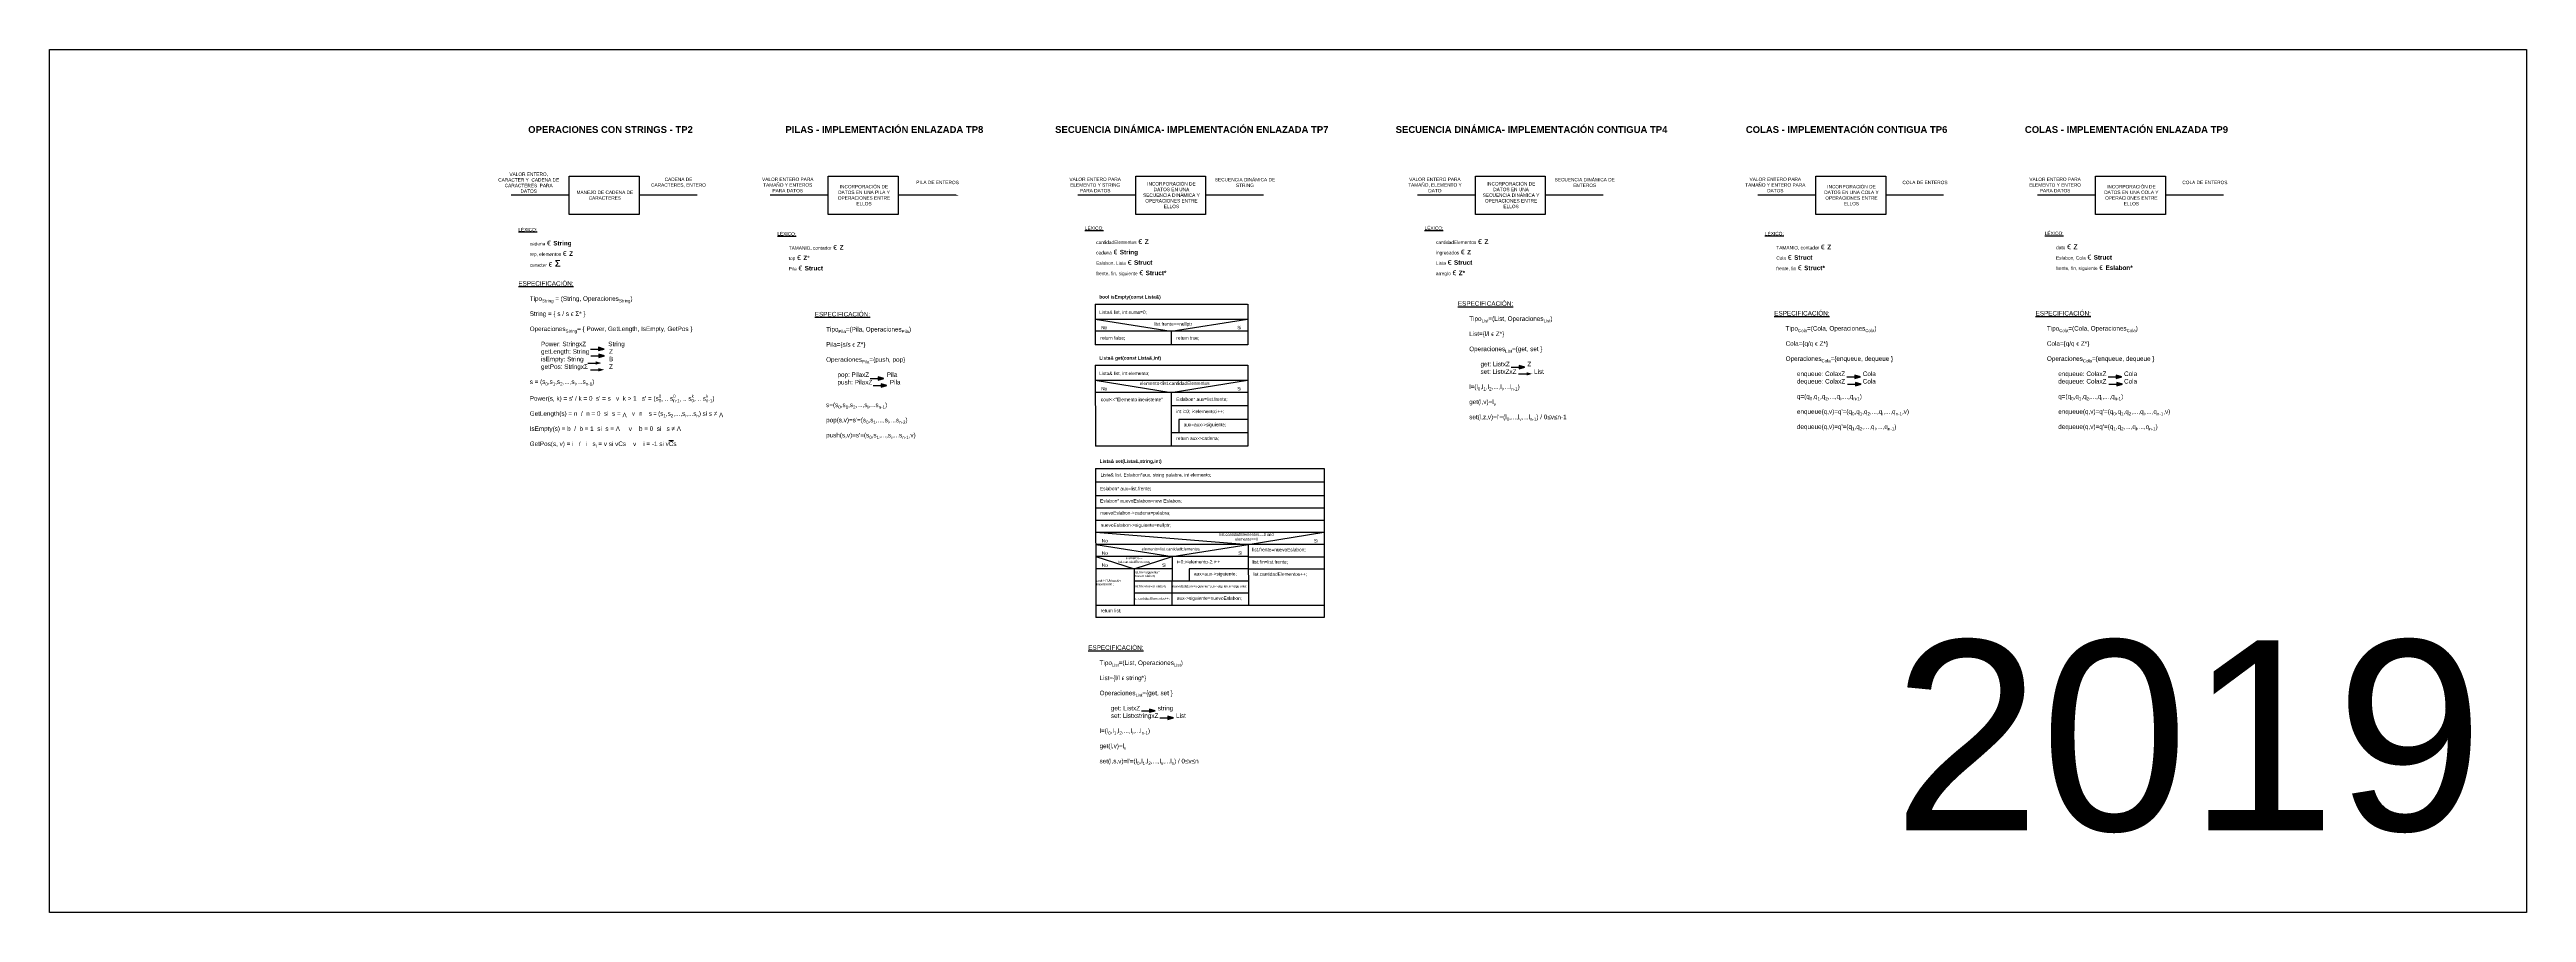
# Model space of a CAD drawing. Header units: millimetres. Extents: x 9955 to 14518, y 1647 to 2409.
# Drawn here: x 12333 to 14518, y 1647 to 2409 of the extents above; entities that cross this region are included whole.
import ezdxf

# ---------------------------------------------------------------- set-up
doc = ezdxf.new("R2010")
doc.units = ezdxf.units.MM
doc.styles.get("Standard").update_dxf_attribs({"font": 'arial.ttf'})

msp = doc.modelspace()

# ---------------------------------------------------------------- hatches: boundary and pattern name
h = msp.add_hatch(color=256)
h.dxf.hatch_style = 1
h.paths.add_polyline_path([(12817.1, 2145.7), (12817.1, 2142.8), (12822.2, 2144.2)])
h = msp.add_hatch(color=256)
h.dxf.hatch_style = 1
h.paths.add_polyline_path([(12814.7, 2133.3), (12814.7, 2130.4), (12819.7, 2131.8)])
h = msp.add_hatch(color=256)
h.dxf.hatch_style = 1
h.paths.add_polyline_path([(12817.1, 2127.3), (12817.1, 2124.4), (12822.2, 2125.9)])
h = msp.add_hatch(color=256)
h.dxf.hatch_style = 1
h.paths.add_polyline_path([(12817.3, 2139.6), (12817.3, 2136.7), (12822.4, 2138.2)])
h = msp.add_hatch(color=256)
h.dxf.hatch_style = 1
h.paths.add_polyline_path([(13629.5, 2129.6), (13629.5, 2126.7), (13634.6, 2128.2)])
h = msp.add_hatch(color=256)
h.dxf.hatch_style = 1
h.paths.add_polyline_path([(13636.1, 2123.7), (13636.1, 2120.8), (13641.1, 2122.3)])
h = msp.add_hatch(color=256)
h.dxf.hatch_style = 1
h.paths.add_polyline_path([(13925.7, 2121.1), (13925.7, 2118.2), (13930.8, 2119.6)])
h = msp.add_hatch(color=256)
h.dxf.hatch_style = 1
h.paths.add_polyline_path([(14156.3, 2121.1), (14156.3, 2118.2), (14161.3, 2119.6)])
h = msp.add_hatch(color=256)
h.dxf.hatch_style = 1
h.paths.add_polyline_path([(13063.8, 2119.5), (13063.8, 2116.6), (13068.9, 2118.1)])
h = msp.add_hatch(color=256)
h.dxf.hatch_style = 1
h.paths.add_polyline_path([(13066.5, 2113.5), (13066.5, 2110.6), (13071.6, 2112)])
h = msp.add_hatch(color=256)
h.dxf.hatch_style = 1
h.paths.add_polyline_path([(13926.4, 2114.7), (13926.4, 2111.8), (13931.4, 2113.2)])
h = msp.add_hatch(color=256)
h.dxf.hatch_style = 1
h.paths.add_polyline_path([(14156.9, 2114.7), (14156.9, 2111.8), (14162, 2113.2)])
h = msp.add_hatch(color=256)
h.dxf.hatch_style = 1
h.paths.add_polyline_path([(13303.4, 1826.4), (13303.4, 1823.5), (13308.4, 1824.9)])
h = msp.add_hatch(color=256)
h.dxf.hatch_style = 1
h.paths.add_polyline_path([(13319.5, 1820.1), (13319.5, 1817.2), (13324.6, 1818.6)])

# ---------------------------------------------------------------- linework, layer by layer
for p, q in [((12791.2, 2279.9), (12740.1, 2279.9)), ((12904.1, 2279.9), (12852.9, 2279.9)), ((12852.9, 2279.9), (12852.9, 2269)), ((13019.9, 2279.9), (12968.7, 2279.9)), ((13132.7, 2279.9), (13081.5, 2279.9)), ((13081.5, 2279.9), (13081.5, 2269)), ((13291.2, 2279.9), (13240.1, 2279.9)), ((13404, 2279.9), (13352.9, 2279.9)), ((13352.9, 2279.9), (13352.9, 2269)), ((13591, 2279.9), (13539.8, 2279.9)), ((13703.8, 2279.9), (13652.6, 2279.9)), ((13652.6, 2279.9), (13652.6, 2269)), ((13891.3, 2279.9), (13840.2, 2279.9)), ((14004.1, 2279.9), (13953, 2279.9)), ((13953, 2279.9), (13953, 2269)), ((14138.3, 2279.9), (14087.1, 2279.9)), ((14251.1, 2279.9), (14199.9, 2279.9)), ((14199.9, 2279.9), (14199.9, 2269)), ((13255.3, 2183.9), (13389.7, 2183.9)), ((13255.3, 2183.9), (13255.4, 2148)), ((13255.3, 2170.6), (13389.7, 2170.6)), ((13255.3, 2170.6), (13322.5, 2159.9)), ((13322.5, 2159.9), (13389.7, 2170.6)), ((13390, 2183.9), (13390, 2148)), ((12810.1, 2144.2), (12817.1, 2144.2)), ((13390, 2148), (13255.3, 2148)), ((13389.7, 2159.9), (13255.4, 2159.9)), ((13322.5, 2159.9), (13322.6, 2148)), ((12807.6, 2131.8), (12814.7, 2131.8)), ((12810.1, 2125.9), (12817.1, 2125.9)), ((12810.3, 2138.2), (12817.3, 2138.2)), ((13255.3, 2129.9), (13390, 2129.9)), ((13255.3, 2129.9), (13255.6, 2058.4)), ((13390, 2129.9), (13390, 2058.4)), ((13622.5, 2128.2), (13629.5, 2128.2)), ((13629, 2122.3), (13636.1, 2122.3)), ((13056.8, 2118.1), (13063.8, 2118.1)), ((13059.5, 2112), (13066.5, 2112)), ((13255.3, 2116.6), (13389.7, 2116.6)), ((13255.3, 2116.6), (13322.5, 2105.9)), ((13389.7, 2105.9), (13255.4, 2105.9)), ((13322.5, 2105.9), (13389.7, 2116.6)), ((13322.5, 2105.9), (13322.6, 2058.4)), ((13918.7, 2119.6), (13925.7, 2119.6)), ((13919.3, 2113.2), (13926.4, 2113.2)), ((14149.2, 2119.6), (14156.3, 2119.6)), ((14149.9, 2113.2), (14156.9, 2113.2)), ((13390, 2094), (13322.6, 2094)), ((13390, 2082.1), (13329.1, 2082.1)), ((13329.1, 2082.1), (13329.1, 2070.2)), ((13390, 2058.4), (13255.6, 2058.4)), ((13390, 2070.2), (13322.6, 2070.2)), ((13255.6, 2038.8), (13457.4, 2038.8)), ((13255.6, 2038.8), (13256, 1907.1)), ((13457.4, 2038.8), (13457.5, 1907.1)), ((13255.7, 2026.8), (13457.4, 2026.8)), ((13255.9, 2014.8), (13457.4, 2014.8)), ((13255.9, 2004), (13457.5, 2004)), ((13256, 1993.2), (13457.5, 1993.2)), ((13256, 1982.4), (13457.3, 1982.4)), ((13256, 1982.4), (13390.5, 1971.6)), ((13256, 1971.6), (13323.3, 1960.9)), ((13457.5, 1971.6), (13256.1, 1971.6)), ((13323.3, 1960.9), (13390.5, 1971.6)), ((13390.5, 1971.6), (13457.3, 1982.4)), ((13390.5, 1971.6), (13390.6, 1917.9)), ((13390.5, 1960.9), (13256.1, 1960.9)), ((13256.1, 1960.9), (13289.7, 1950.1)), ((13323.2, 1950.1), (13256.1, 1950.1)), ((13289.7, 1950.1), (13323.3, 1960.9)), ((13289.7, 1950.1), (13289.7, 1917.9)), ((13323.3, 1960.9), (13323.2, 1917.9)), ((13390.5, 1950.1), (13338.4, 1950.1)), ((13338.4, 1950.1), (13338.4, 1939.4)), ((13390.5, 1960.8), (13457.7, 1960.8)), ((13390.5, 1950), (13457.8, 1950)), ((13323.2, 1939.4), (13289.7, 1939.4)), ((13323.2, 1928.6), (13289.7, 1928.6)), ((13390.5, 1939.4), (13323.2, 1939.4)), ((13390.6, 1928.6), (13323.2, 1928.6)), ((13457.5, 1917.9), (13256, 1917.9)), ((13457.5, 1907.1), (13256, 1907.1)), ((13296.4, 1824.9), (13303.4, 1824.9)), ((13312.5, 1818.6), (13319.5, 1818.6))]:
    msp.add_line(p, q)
for points in [[(12332.7, 2408.6), (14518.5, 2408.6), (14518.5, 1646.8), (12332.7, 1646.8)], [(12791.2, 2296.8), (12852.9, 2296.8), (12852.9, 2263), (12791.2, 2263)], [(13019.9, 2296.8), (13081.5, 2296.8), (13081.5, 2263), (13019.9, 2263)], [(13291.2, 2296.8), (13352.9, 2296.8), (13352.9, 2263), (13291.2, 2263)], [(13591, 2296.8), (13652.6, 2296.8), (13652.6, 2263), (13591, 2263)], [(13891.3, 2296.8), (13953, 2296.8), (13953, 2263), (13891.3, 2263)], [(14138.3, 2296.8), (14199.9, 2296.8), (14199.9, 2263), (14138.3, 2263)], [(12817.1, 2145.7), (12817.1, 2142.8), (12822.2, 2144.2)], [(12817.3, 2139.6), (12817.3, 2136.7), (12822.4, 2138.2)], [(13629.5, 2129.6), (13629.5, 2126.7), (13634.6, 2128.2)], [(13925.7, 2121.1), (13925.7, 2118.2), (13930.8, 2119.6)], [(14156.3, 2121.1), (14156.3, 2118.2), (14161.3, 2119.6)], [(13063.8, 2119.5), (13063.8, 2116.6), (13068.9, 2118.1)], [(13066.5, 2113.5), (13066.5, 2110.6), (13071.6, 2112)], [(13926.4, 2114.7), (13926.4, 2111.8), (13931.4, 2113.2)], [(14156.9, 2114.7), (14156.9, 2111.8), (14162, 2113.2)], [(13303.4, 1826.4), (13303.4, 1823.5), (13308.4, 1824.9)], [(13319.5, 1820.1), (13319.5, 1817.2), (13324.6, 1818.6)]]:
    msp.add_lwpolyline(points, close=True)
for points in [[(12788.7, 2280.3), (12788.7, 2279.5), (12791.2, 2279.9)], [(12901.6, 2280.3), (12901.6, 2279.5), (12904.1, 2279.9)], [(13017.4, 2280.3), (13017.4, 2279.5), (13019.9, 2279.9)], [(13132.7, 2280.3), (13132.7, 2279.5), (13135.2, 2279.9)], [(13288.7, 2280.3), (13288.7, 2279.5), (13291.2, 2279.9)], [(13401.5, 2280.3), (13401.5, 2279.5), (13404, 2279.9)], [(13588.5, 2280.3), (13588.5, 2279.5), (13591, 2279.9)], [(13701.3, 2280.3), (13701.3, 2279.5), (13703.8, 2279.9)], [(13888.8, 2280.3), (13888.8, 2279.5), (13891.3, 2279.9)], [(14001.6, 2280.3), (14001.6, 2279.5), (14004.1, 2279.9)], [(14135.8, 2280.3), (14135.8, 2279.5), (14138.3, 2279.9)], [(14248.6, 2280.3), (14248.6, 2279.5), (14251.1, 2279.9)]]:
    msp.add_solid(points)

# ---------------------------------------------------------------- texts
for s, width, heights, insert, char_height, attachment_point in [('{\\fArial|b1|i0|c0|p34;\\H1.2x;OPERACIONES CON STRINGS - TP2}', 195.808, [0], (12827.7, 2337.9), 5, 5), ('{\\fArial|b1|i0|c0|p34;\\H1.2x;PILAS - IMPLEMENTACIÓN ENLAZADA TP8}', 235.506, [0], (13069.4, 2337.9), 5, 5), ('{\\fArial|b1|i0|c0|p34;\\H1.2x;SECUENCIA DINÁMICA- IMPLEMENTACIÓN ENLAZADA TP7}', 251.373, [0], (13340.7, 2337.9), 5, 5), ('{\\fArial|b1|i0|c0|p34;\\H1.2x;SECUENCIA DINÁMICA- IMPLEMENTACIÓN CONTIGUA TP4}', 251.373, [0], (13640.5, 2337.9), 5, 5), ('{\\fArial|b1|i0|c0|p34;\\H1.2x;COLAS - IMPLEMENTACIÓN CONTIGUA TP6}', 251.373, [0], (13918.5, 2337.9), 5, 5), ('{\\fArial|b1|i0|c0|p34;\\H1.2x;COLAS - IMPLEMENTACIÓN ENLAZADA TP9}', 251.373, [0], (14165.5, 2337.9), 5, 5), ('{\\H1.2x;VALOR ENTERO, CARACTER Y  CADENA DE CARACTERES  PARA DATOS}', 54.926, [0], (12755.5, 2291), 2.5, 5), ('{\\H1.2x;CADENA DE CARACTERES, ENTERO}', 54.025, [0], (12887.7, 2291.2), 2.5, 5), ('{\\H1.2x;VALOR ENTERO PARA TAMAÑO Y ENTEROS PARA DATOS}', 54.926, [0], (12984.1, 2289), 2.5, 5), ('{\\H1.2x;VALOR ENTERO PARA ELEMENTO Y STRING PARA DATOS}', 54.926, [0], (13255.4, 2289), 2.5, 5), ('{\\H1.2x;SECUENCIA DINÁMICA DE STRING}', 54.025, [0], (13387.6, 2291.2), 2.5, 5), ('{\\H1.2x;VALOR ENTERO PARA TAMAÑO, ELEMENTO Y DATO}', 54.926, [0], (13555.2, 2289), 2.5, 5), ('{\\H1.2x;SECUENCIA DINÁMICA DE ENTEROS}', 54.025, [0], (13687.4, 2291.2), 2.5, 5), ('{\\H1.2x;VALOR ENTERO PARA TAMAÑO Y ENTERO PARA DATOS}', 54.926, [0], (13855.6, 2289), 2.5, 5), ('{\\H1.2x;VALOR ENTERO PARA ELEMENTO Y ENTERO PARA DATOS}', 54.926, [0], (14102.5, 2289), 2.5, 5), ('{\\H1.2x;MANEJO DE CADENA DE CARACTERES }', 55.452, [0], (12822.7, 2280), 2.5, 5), ('{\\H1.2x;INCORPORACIÓN DE DATOS EN UNA PILA Y OPERACIONES ENTRE ELLOS}', 55.452, [0], (13051.4, 2280), 2.5, 5), ('{\\H1.2x;PILA DE ENTEROS}', 54.025, [0], (13116.3, 2291.2), 2.5, 5), ('{\\H1.2x;INCORPORACIÓN DE DATOS EN UNA SECUENCIA DINÁMICA Y OPERACIONES ENTRE ELLOS}', 55.452, [0], (13322.7, 2280), 2.5, 5), ('{\\H1.2x;INCORPORACIÓN DE DATOS EN UNA SECUENCIA DINÁMICA Y OPERACIONES ENTRE ELLOS}', 55.452, [0], (13622.4, 2280), 2.5, 5), ('{\\H1.2x;INCORPORACIÓN DE DATOS EN UNA COLA Y OPERACIONES ENTRE ELLOS}', 55.452, [0], (13922.8, 2280), 2.5, 5), ('{\\H1.2x;COLA DE ENTEROS}', 54.025, [0], (13987.7, 2291.2), 2.5, 5), ('{\\H1.2x;INCORPORACIÓN DE DATOS EN UNA COLA Y OPERACIONES ENTRE ELLOS}', 55.452, [0], (14169.8, 2280), 2.5, 5), ('{\\H1.2x;COLA DE ENTEROS}', 54.025, [0], (14234.7, 2291.2), 2.5, 5), ('\\pxql;{\\fArial|b1|i0|c0|p34;\\H1.2x;\\C215;\\c10507177;bool isEmpty(const Lista&)}', 70.329, [0], (13294.2, 2189.8), 2.5, 5), ('\\pxql;{\\H1.2x;Lista& list, int suma=0;}', 70.329, [0], (13294.2, 2176.4), 2.5, 5), ('{\\H1.2x;No}', 11.462, [0], (13260.7, 2163.1), 2.5, 4), ('\\pxql;{\\H1.2x;list.frente==nullptr}', 51.68, [0], (13333.5, 2165.8), 2.5, 5), ('{\\H1.2x;Si}', 11.462, [0], (13380.8, 2163.1), 2.5, 4), ('\\pxql;{\\H1.2x;return false;}', 51.68, [0], (13285.7, 2153.7), 2.5, 5), ('\\pxql;{\\H1.2x;return true;}', 51.68, [0], (13352.8, 2153.7), 2.5, 5), ('\\pxql;{\\fArial|b1|i0|c0|p34;\\H1.2x;\\C215;\\c10507177;Lista& get(const Lista&,int)}', 70.329, [0], (13294.2, 2135.8), 2.5, 5), ('\\pxql;{\\H1.2x;Lista& list, int elemento;}', 70.329, [0], (13294.2, 2122.4), 2.5, 5), ('\\pxql;{\\H1.2x;cout<<"Elemento inexistente"}', 57.943, [0], (13289.4, 2099.6), 2.5, 5), ('{\\H1.2x;No}', 11.462, [0], (13260.7, 2109.1), 2.5, 4), ('\\pxql;{\\H1.2x;elemento<list.cantidadElementos}', 51.68, [0], (13320.6, 2113.9), 2.5, 5), ('\\pxql;{\\H1.2x;Eslabon* aux=list.frente;}', 51.68, [0], (13352.8, 2099.6), 2.5, 5), ('{\\H1.2x;Si}', 11.462, [0], (13380.8, 2109.1), 2.5, 4), ('\\pxql;{\\H1.2x;int i=0; i<elemento;i++;}', 51.68, [0], (13352.8, 2088.8), 2.5, 5), ('\\pxql;{\\H1.2x;aux=aux->siguiente;}', 51.68, [0], (13359.3, 2077), 2.5, 5), ('\\pxql;{\\H1.2x;return aux->cadena;}', 51.68, [0], (13352.8, 2065.1), 2.5, 5), ('\\pxql;{\\fArial|b1|i0|c0|p34;\\H1.2x;\\C215;\\c10507177;Lista& set(Lista&,string,int)}', 70.329, [0], (13294.5, 2044.7), 2.5, 5), ('\\pxql;{\\H1.2x;Lista& list, Eslabon*aux, string palabra, int elemento;}', 123.556, [0], (13321.9, 2032.7), 2.5, 5), ('\\pxql;{\\H1.2x;Eslabon* aux=list.frente;}', 76.282, [0], (13297.8, 2020.7), 2.5, 5), ('\\pxql;{\\H1.2x;Eslabon* nuevoEslabon=new Eslabon;}', 76.282, [0], (13297.9, 2009.9), 2.5, 5), ('\\pxql;{\\H1.2x;nuevoEslabon->cadena=palabra;}', 124.797, [2.11], (13322.3, 1999.1), 2.5, 5), ('\\pxql;{\\H1.2x;nuevoEslabon->siguiente=nullptr;}', 132.238, [2.11], (13326.3, 1988.3), 2.5, 5), ('{\\H1.2x;No}', 11.462, [0], (13261.2, 1974.9), 2.5, 4), ('elemento<list.cantidadElementos', 51.68, [0], (13322.1, 1967.7), 2.5, 5), ('list.cantidadElementos==0 and elemento==0', 51.68, [0], (13389, 1978.4), 2.5, 5), ('\\pxql;{\\H1.2x;list.frente=nuevoEslabon;}', 76.282, [0], (13432.1, 1966.8), 2.5, 5), ('{\\H1.2x;Si}', 11.462, [0], (13448.4, 1974.9), 2.5, 4), ('{\\H1.2x;No}', 11.462, [0], (13261.2, 1964.1), 2.5, 4), ('{\\H1.2x;No}', 11.462, [0], (13261.2, 1953.4), 2.5, 4), ('elemento==\\Plist.cantidadElementos', 51.68, [0], (13289.9, 1958), 2, 5), ('\\pxqj;list.fin->siguiente=\\PnuevoEslabon;', 34.057, [0], (13307.1, 1945.3), 2, 5), ('{\\H1.2x;Si}', 11.462, [0], (13314.4, 1953.4), 2.5, 4), ('\\pxql;{\\H1.2x;i=0;i<elemento-2;i++}', 132.238, [0], (13393.6, 1956.1), 2.5, 5), ('\\pxql;{\\H1.2x;aux=aux->siguiente;}', 132.238, [0], (13408.7, 1945.3), 2.5, 5), ('{\\H1.2x;Si}', 11.462, [0], (13381.6, 1964.1), 2.5, 4), ('\\pxql;{\\H1.2x;list.fin=list.frente;}', 124.797, [2.11], (13456.6, 1956), 2.5, 5), ('\\pxql;{\\H1.2x;list.cantidadElementos++;}', 132.238, [2.11], (13460.5, 1945.2), 2.5, 5), ('\\pxqj;cout<<"Ubicación inexistente";', 34.057, [0], (13273.5, 1938), 2, 5), ('\\pxqj;list.cantidadElementos++;', 34.057, [0], (13306.1, 1923.8), 2, 5), ('\\pxqj;list.fin->nuevoEslabon;', 34.057, [0], (13307.1, 1934.5), 2, 5), ('\\pxql;nuevoEslabon->siguiente=aux->siguiente->siguiente;', 34.057, [0], (13340.6, 1934.5), 2, 5), ('\\pxql;{\\H1.2x;aux->siguiente=nuevoEslabon;}', 132.238, [0], (13393.6, 1923.8), 2.5, 5), ('\\pxql;{\\H1.2x;return list;}', 132.238, [2.11], (13326.3, 1913), 2.5, 5), ('\\pxqc;2019', 45.276, [12.2], (14197.3, 1886.9), 167.74, 1)]:
    msp.add_mtext_dynamic_manual_height_columns(s, width=width, gutter_width=12.5, heights=heights, dxfattribs=dict(insert=insert, char_height=char_height, attachment_point=attachment_point))
at = {"char_height": 2.5, "attachment_point": 4}
for s, insert, width in [('{\\H1.2x;\\LLÉXICO:\\P\\P\\l^Icadena\\H1.33333x; \\H1.375x;ϵ \\fArial|b1|i0|c0|p34;\\H0.72727x;String\\P\\fArial|b0|i0|c0|p34;\\H0.75x;^Irep, elementos\\H1.33333x; \\H1.375x;ϵ \\fArial|b1|i0|c0|p34;\\H0.72727x;Z\\fArial|b0|i0|c0|p34;\\H1.37499x;\\P^I\\H0.54546x;caracter\\H1.33333x; \\H1.375x;ϵ \\A1;\\fArial|b1|i0|c0|p34;\\H1.09092x;Σ\\A0;\\H0.91665x;\\P\\fArial|b0|i0|c0|p34;\\H0.72727x;\\P^I^I}', (12746.4, 2226.6), 160.767), ('{\\H1.2x;\\LLÉXICO:\\P\\P\\l^IcantidadElementos\\H1.33333x; \\H1.375x;ϵ z\\H0.72727x;\\P\\H0.75x;^Icadena\\H1.33333x; \\H1.375x;ϵ \\fArial|b1|i0|c0|p34;\\H0.72727x;String\\fArial|b0|i0|c0|p34;\\H1.37499x; \\H0.72727x;\\P^I\\H0.75001x;Eslabon, Lista\\H1.33333x; \\H1.375x;ϵ \\fArial|b1|i0|c0|p34;\\H0.72728x;Struct\\fArial|b0|i0|c0|p34;\\H0.99998x;\\P^I\\H0.75001x;frente, fin, siguiente\\H1.33333x; \\H1.375x;ϵ \\fArial|b1|i0|c0|p34;\\H0.72728x;Struct*\\fArial|b0|i0|c0|p34;\\H0.99998x;\\P^I}', (13246.3, 2226.6), 160.767), ('{\\H1.2x;\\LLÉXICO:\\P\\P\\l^IcantidadElementos\\H1.33333x; \\H1.375x;ϵ z\\H0.72727x;\\P\\H0.75x;^Iingresados\\H1.33333x; \\H1.375x;ϵ \\fArial|b1|i0|c0|p34;\\H0.72727x;Z\\fArial|b0|i0|c0|p34;\\H1.37499x; \\H0.72727x;\\P^I\\H0.75001x;Lista\\H1.33333x; \\H1.375x;ϵ \\fArial|b1|i0|c0|p34;\\H0.72728x;Struct\\fArial|b0|i0|c0|p34;\\H0.99998x;\\P^I\\H0.75001x;arreglo\\H1.33333x; \\H1.375x;ϵ \\fArial|b1|i0|c0|p34;\\H0.72728x;Z*\\fArial|b0|i0|c0|p34;\\H0.99998x;\\P^I}', (13546.1, 2226.6), 160.767), ('{\\H1.2x;\\LLÉXICO:\\P\\P\\l^ITAMANIO, contador\\H1.33333x; \\H1.375x;ϵ z\\H0.72727x;\\P\\H0.75x;^Itop\\H1.33333x; \\H1.375x;ϵ \\fArial|b1|i0|c0|p34;\\H0.72727x;Z\\fArial|b0|i0|c0|p34;*\\H1.37499x; \\H0.72727x;\\P^I\\H0.75001x;Pila\\H1.33333x; \\H1.375x;ϵ \\fArial|b1|i0|c0|p34;\\H0.72728x;Struct\\fArial|b0|i0|c0|p34;\\H0.99998x;\\P^I}', (12975, 2226.6), 160.767), ('{\\H1.2x;\\LLÉXICO:\\P\\P\\l^ITAMANIO, contador\\H1.33333x; \\H1.375x;ϵ z\\H0.72727x;\\P\\H0.99998x;^I\\H0.75001x;Cola\\H1.33333x; \\H1.375x;ϵ \\fArial|b1|i0|c0|p34;\\H0.72728x;Struct\\fArial|b0|i0|c0|p34;\\H0.99998x;\\P^I\\H0.75001x;frente, fin\\H1.33333x; \\H1.375x;ϵ \\fArial|b1|i0|c0|p34;\\H0.72728x;Struct*\\fArial|b0|i0|c0|p34;\\H0.99998x;\\P^I}', (13846.5, 2226.6), 160.767), ('{\\H1.2x;\\LLÉXICO:\\P\\P\\l^Idato\\H1.33333x; \\H1.375x;ϵ z\\H0.72727x;\\P\\H0.75x;^IEslabon, Cola\\H1.33333x; \\H1.375x;ϵ \\fArial|b1|i0|c0|p34;\\H0.72728x;Struct\\fArial|b0|i0|c0|p34;\\H0.99998x;\\P^I\\H0.75001x;frente, fin, siguiente\\H1.33333x; \\H1.375x;ϵ \\fArial|b1|i0|c0|p34;\\H0.72728x;Eslabon*\\fArial|b0|i0|c0|p34;\\H0.99998x;\\P^I}', (14093.4, 2226.6), 160.767), ("\\A1;{\\H1.6x;\\LESPECIFICACIÓN:\\P\\l\\P^ITipo\\H0.7x;\\S^ String;\\H1.42857x; = (String, Operaciones\\H0.7x;\\S^ String;\\H1.42857x;)\\P^I\\L\\P\\l^IString = \\{ s / s ϵ Σ* \\}^I\\P\\P^IOperaciones\\H0.7x;\\S^ String;\\H1.42857x;= \\{ Power, GetLength, IsEmpty, GetPos \\}\\P^I\\P\\pxl8;Power: StringxZ^I^I      String\\PgetLength: String^I^IZ\\PisEmpty: String ^I^I^IB\\PgetPos: StringxΣ ^I^IZ \\P\\P\\pl0;^Is = (s\\H0.7x;\\S^ 0;\\H1.42857x;,s\\H0.7x;\\S^ 1;\\H1.42857x;,s\\H0.7x;\\S^ 2;\\H1.42857x;,...,s\\H0.7x;\\S^ i;\\H1.42857x;,...s\\H0.7x;\\S^ n-1;\\H1.42857x;)\\P\\P^IPower(s, k) = s' / k = 0  s' = s   v  k > 1   s' = (s\\H0.7x;\\S0^ 0;\\H1.42857x;, .. s\\H0.7x;\\S0^ n-1;\\H1.42857x;, .. s\\H0.7x;\\Sk^ 0;\\H1.42857x;, .. s\\H0.7x;\\Sk^ n-1;\\H1.42857x;)\\P\\pl8; \\P\\pl0;^IGetLength(s) = n  /  n = 0  si  s = \\A0;\\H1.00001x;Ʌ\\fMS Shell Dlg 2|b0|i0|c0|p0;\\H0.44271x; \\A1;\\fArial|b0|i0|c0|p34;\\H1.97646x;   v   n    \\H1.14286x;s\\H0.875x; = \\H1.14286x;(s\\H0.7x;\\S^ 1;\\H1.42857x;,s\\H0.7x;\\S^ 2;\\H1.42857x;,...,s\\H0.7x;\\S^ i;\\H1.42857x;,...s\\H0.7x;\\S^ n;\\H1.42858x;)\\H0.875x; \\H1.14284x;si s ≠ \\A0;\\H1.00001x;Ʌ\\A1;\\fMS Shell Dlg 2|b0|i0|c0|p0;\\H0.44271x;\\P\\fArial|b0|i0|c0|p34;\\H2.25879x;\\P^II\\H1.00002x;sEmpty(s) = b  /  b = 1  si  \\H0.99999x;s = \\A0;\\H1.00001x;Ʌ     v    b = 0  si   \\A1;\\H0.99999x;s ≠ \\A0;\\H1.00001x;Ʌ\\A1;\\fMS Shell Dlg 2|b0|i0|c0|p0;\\H0.44271x;\\P\\fArial|b0|i0|c0|p34;\\H2.25882x;\\P^IGetPos(s, v) = i   /   i   s\\H0.7x;\\S^ i;\\H1.42857x; = v si vCs    v    i = -1 si v\\OC\\os \\P\\P^I\\P\\H0.99999x;\\P\\pl8;\\P\\pl4;\\H0.99998x;\\P\\P\\P\\P\\pi-4;^I}", (12746.4, 2100.6), 216.29), ("\\A1;{\\H1.6x;\\LESPECIFICACIÓN:\\P\\l\\P^ITipo\\H0.7x;\\S^ List;\\H1.42857x;=(List, Operaciones\\H0.7x;\\S^ List;\\H1.42857x;)\\P^I\\L\\P\\l^IList=\\{l/l ϵ Z*\\}^I\\P\\P^IOperaciones\\H0.7x;\\S^ List;\\H1.42857x;=\\{get, set \\}\\P^I\\P\\pxl8;get: ListxZ          Z\\Pset: ListxZxZ          List\\P\\H0.99998x;\\P\\pl0;^Il=(l\\H0.7x;\\S^ 0;\\H1.42857x;,l\\H0.7x;\\S^ 1;\\H1.42858x;,l\\H0.7x;\\S^ 2;\\H1.42858x;,...,l\\H0.7x;\\S^ i;\\H1.42858x;,...l\\H0.7x;\\S^ n-1;\\H1.42858x;)\\P\\P^Iget(l,v)=l\\H0.7x;\\S^ v;\\H1.42857x;\\P\\P^Iset(l,z,v)=l'=(\\H0.99998x;l\\H0.7x;\\S^ 0;\\H1.42857x;,\\H1.00001x;...,l\\H0.7x;\\S^ v;\\H1.42858x;,...l\\H0.7x;\\S^ n-1;\\H1.42858x;) / 0≤v≤n-1\\fMS Shell Dlg 2|b0|i0|c0|p0;\\P\\fArial|b0|i0|c0|p34;\\P\\pl4;\\P\\P\\P\\pi-4;^I}", (13575.5, 2116.9), 141.674), ("\\A1;{\\H1.6x;\\LESPECIFICACIÓN:\\P\\l\\P^ITipo\\H0.7x;\\S^ Pila;\\H1.42857x;=(Pila, Operaciones\\H0.7x;\\S^ Pila;\\H1.42857x;)\\P^I\\L\\P\\l^IPila=\\{s/s ϵ Z*\\}^I\\P\\P^IOperaciones\\H0.7x;\\S^ Pila;\\H1.42857x;=\\{push, pop\\}\\P^I\\P\\pxl8;pop: PilaxZ          Pila\\Ppush: PilaxZ          Pila\\P\\P\\P\\pl0;^Is=(s\\H0.7x;\\S^ 0;\\H1.42857x;,s\\H0.7x;\\S^ 1;\\H1.42857x;,s\\H0.7x;\\S^ 2;\\H1.42857x;,\\H1x;...,s\\H0.7x;\\S^ i;\\H1.42857x;,...s\\H0.7x;\\S^ n-1;\\H1.42857x;)\\P\\P^Ipop(s,v)=s'=(s\\H0.7x;\\S^ 0;\\H1.42857x;,s\\H0.7x;\\S^ 1;\\H1.42857x;,\\H1x;...,s\\H0.7x;\\S^ i;\\H1.42857x;,...s\\H0.7x;\\S^ n-2;\\H1.42857x;)\\P\\pl8;\\P\\pl0;^Ipush(s,v)=s'=(s\\H0.7x;\\S^ 0;\\H1.42857x;,s\\H0.7x;\\S^ 1;\\H1.42857x;,\\H1x;...,s\\H0.7x;\\S^ i;\\H1.42857x;,...s\\H0.7x;\\S^ n-1;\\H1.42857x;,v)\\P^I\\P^I\\H1.00001x;\\P\\pl8;\\P\\pl4;\\H0.99998x;\\P\\P\\P\\P\\pi-4;^I}", (13008, 2094.2), 144.057), ("\\A1;{\\H1.6x;\\LESPECIFICACIÓN:\\P\\l\\P^ITipo\\H0.7x;\\S^ Cola;\\H1.42857x;=(Cola, Operaciones\\H0.7x;\\S^ Cola;\\H1.42857x;)\\P^I\\L\\P\\l^ICola=\\{q/q ϵ Z*\\}^I\\P\\P^IOperaciones\\H0.7x;\\S^ Cola;\\H1.42857x;=\\{enqueue, dequeue \\}\\P^I\\P\\pxl8;enqueue: ColaxZ          Cola\\Pdequeue: ColaxZ          Cola\\P\\Pq=(q\\H0.7x;\\S^ 0;\\H1.42857x;,q\\H0.7x;\\S^ 1;\\H1.42857x;,q\\H0.7x;\\S^ 2;\\H1.42857x;,...,q\\H0.7x;\\S^ i;\\H1.42857x;,...,q\\H0.7x;\\S^ n-1;\\H1.42857x;)\\P\\Penqueue(q,v)=q'=\\H1x;(q\\H0.7x;\\S^ 0;\\H1.42857x;,q\\H0.7x;\\S^ 1;\\H1.42857x;,q\\H0.7x;\\S^ 2;\\H1.42857x;,...,q\\H0.7x;\\S^ i;\\H1.42857x;,...,q\\H0.7x;\\S^ n-1;\\H1.42857x;,v\\H1x;)\\P\\Pdequeue(\\H1x;q,v\\H1x;)=q'=(\\H1.00001x;q\\H0.7x;\\S^ 1;\\H1.42857x;,q\\H0.7x;\\S^ 2;\\H1.42857x;,...,q\\H0.7x;\\S^ i;\\H1.42857x;,...,q\\H0.7x;\\S^ n-1;\\H1.42857x;)\\P\\H1x;\\P\\H0.99998x;\\P\\pl4;\\P\\P\\P\\pi-4;^I}", (13854.7, 2105), 141.336), ("\\A1;{\\H1.6x;\\LESPECIFICACIÓN:\\P\\l\\P^ITipo\\H0.7x;\\S^ Cola;\\H1.42857x;=(Cola, Operaciones\\H0.7x;\\S^ Cola;\\H1.42857x;)\\P^I\\L\\P\\l^ICola=\\{q/q ϵ Z*\\}^I\\P\\P^IOperaciones\\H0.7x;\\S^ Cola;\\H1.42857x;=\\{enqueue, dequeue \\}\\P^I\\P\\pxl8;enqueue: ColaxZ          Cola\\Pdequeue: ColaxZ          Cola\\P\\Pq=(q\\H0.7x;\\S^ 0;\\H1.42857x;,q\\H0.7x;\\S^ 1;\\H1.42857x;,q\\H0.7x;\\S^ 2;\\H1.42857x;,...,q\\H0.7x;\\S^ i;\\H1.42857x;,...,q\\H0.7x;\\S^ n-1;\\H1.42857x;)\\P\\Penqueue(q,v)=q'=\\H1x;(q\\H0.7x;\\S^ 0;\\H1.42857x;,q\\H0.7x;\\S^ 1;\\H1.42857x;,q\\H0.7x;\\S^ 2;\\H1.42857x;,...,q\\H0.7x;\\S^ i;\\H1.42857x;,...,q\\H0.7x;\\S^ n-1;\\H1.42857x;,v\\H1x;)\\P\\Pdequeue(\\H1x;q,v\\H1x;)=q'=(\\H1.00001x;q\\H0.7x;\\S^ 1;\\H1.42857x;,q\\H0.7x;\\S^ 2;\\H1.42857x;,...,q\\H0.7x;\\S^ i;\\H1.42857x;,...,q\\H0.7x;\\S^ n-1;\\H1.42857x;)\\P\\H1x;\\P\\H0.99998x;\\P\\pl4;\\P\\P\\P\\pi-4;^I}", (14085.3, 2105), 141.336), ("\\A1;{\\H1.6x;\\LESPECIFICACIÓN:\\P\\l\\P^ITipo\\H0.7x;\\S^ List;\\H1.42857x;=(List, Operaciones\\H0.7x;\\S^ List;\\H1.42857x;)\\P^I\\L\\P\\l^IList=\\{l/l ϵ string*\\}^I\\P\\P^IOperaciones\\H0.7x;\\S^ List;\\H1.42857x;=\\{get, set \\}\\P^I\\P\\pxl8;get: ListxZ          string\\Pset: ListxstringxZ          List\\P\\H0.99998x;\\P\\pl0;^Il=(l\\H0.7x;\\S^ 0;\\H1.42857x;,l\\H0.7x;\\S^ 1;\\H1.42858x;,l\\H0.7x;\\S^ 2;\\H1.42858x;,...,l\\H0.7x;\\S^ i;\\H1.42858x;,...l\\H0.7x;\\S^ n-1;\\H1.42858x;)\\P\\P^Iget(l,v)=l\\H0.7x;\\S^ v;\\H1.42857x;\\P\\P^Iset(l,s,v)=l'=(\\H0.99998x;l\\H0.7x;\\S^ 0;\\H1.42857x;,l\\H0.7x;\\S^ 1;\\H1.42858x;,l\\H0.7x;\\S^ 2;\\H1.42858x;,...,l\\H0.7x;\\S^ v;\\H1.42858x;,...l\\H0.7x;\\S^ n;\\H1.42858x;) / 0≤v≤n\\P\\pl4;\\P\\P\\P\\pi-4;^I}", (13249.3, 1816.5), 141.674)]:
    msp.add_mtext(s, dxfattribs=dict(at, insert=insert, width=width))

doc.saveas('drawing.dxf')
